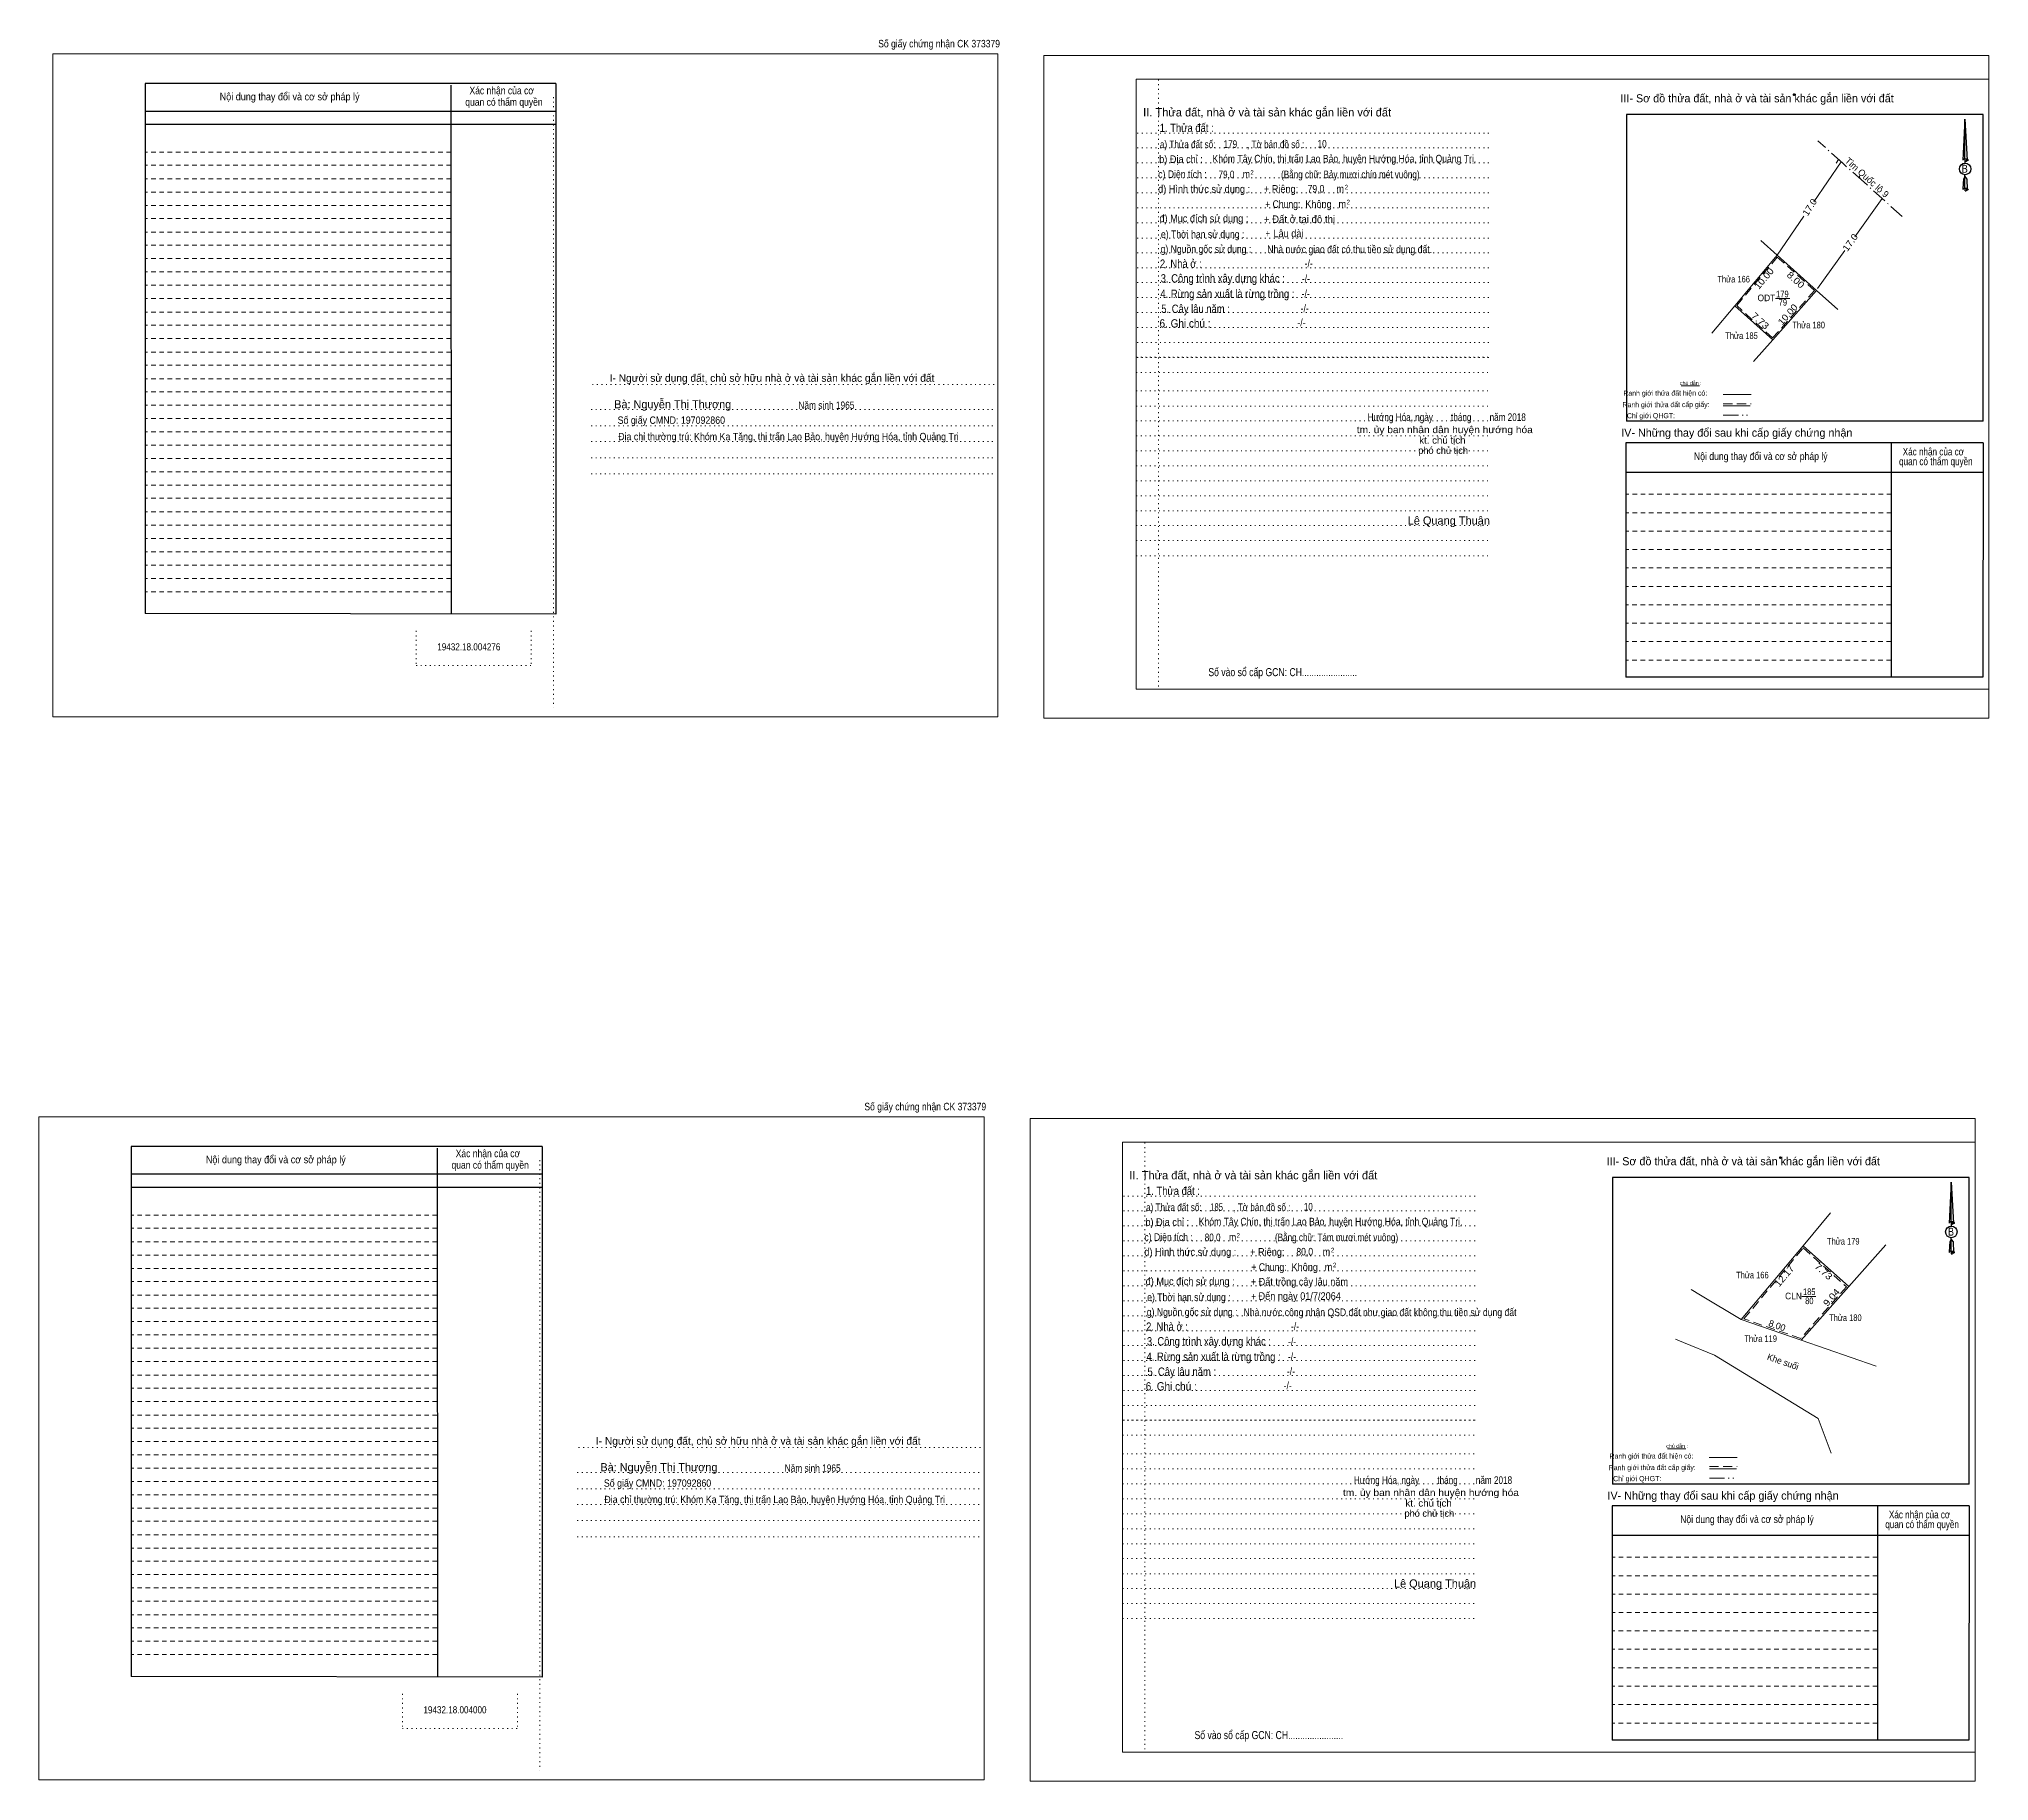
# Model space of a CAD drawing. Header units: metres. Extents: x 536173 to 536931, y 1838377 to 1838662.
# Drawn here: x 536173 to 536468.3, y 1838376.8 to 1838640.7 of the extents above; entities that cross this region are included whole.
import ezdxf
from ezdxf.enums import TextEntityAlignment as Align

# ---------------------------------------------------------------- set-up
doc = ezdxf.new("R2010")
doc.units = ezdxf.units.M
doc.header["$LTSCALE"] = 0.46
doc.header["$PDMODE"] = 32
doc.header["$PDSIZE"] = 0.23
for name, pattern in [('DASH_DOUBLE_DOT', [9.2, 5, -1.2, 0.3, -1.2, 0.3, -1.2]), ('DOT_DASHED', [7.7, 5, -1.2, 0.3, -1.2]), ('DOTTED', [1.5, 0.3, -1.2]), ('MEDIUM_DASHED', [4.5, 3, -1.5]), ('SHORT_DASHED', [2.7, 1.5, -1.2])]:
    doc.linetypes.add(name, pattern=pattern)
for name, color, linetype, lineweight in [('1', 7, 'DOTTED', 13), ('10', 7, 'Continuous', 13), ('18', 7, 'Continuous', 25), ('28', 7, 'SHORT_DASHED', 13), ('55', 7, 'Continuous', 13)]:
    doc.layers.add(name, color=color, linetype=linetype, lineweight=lineweight)
for name, color, linetype in [('16', 7, 'Continuous'), ('20', 7, 'Continuous'), ('40', 7, 'Continuous'), ('6', 7, 'Continuous')]:
    doc.layers.add(name, color=color, linetype=linetype)

msp = doc.modelspace()

# ---------------------------------------------------------------- texts
at = {"layer": '10'}
for s, height, rotation, p in [('Tim Quốc lộ 9', 1, 318.122, (536449.5262, 1838619.3403)), ('8.00', 1, 340.953, (536436.0768, 1838445.2965)), ('chú dẫn :', 0.5762, 359.974, (536421.0849, 1838427.2392))]:
    msp.add_text(s, height=height, rotation=rotation, dxfattribs=at).set_placement(p, align=Align.CENTER)
for s, rotation, width, p in [('17.0', 57.279, 1.05, (536441.6105, 1838614.9347)), ('17.0', 54.236, 1.1, (536447.7263, 1838609.5728)), ('10.00', 50.114, 1.1, (536434.6529, 1838604.0794)), ('8.00', 318.141, 1.15, (536438.7213, 1838603.8205)), ('7.73', 318.095, 1.15, (536433.351, 1838597.6171)), ('10.00', 48.528, 1.1, (536438.2285, 1838598.6239)), ('12.17', 50.068, 1.1, (536437.7379, 1838452.9591)), ('7.73', 318.095, 1.15, (536442.951, 1838453.5971)), ('9.04', 48.493, 1.15, (536444.8486, 1838449.7036)), ('Khe suối', 340.929, 0.95, (536436.9766, 1838439.8253))]:
    msp.add_text(s, height=1, rotation=rotation, dxfattribs=dict(at, width=width)).set_placement(p, align=Align.CENTER)
for s, width, p in [('Thửa 166', 0.85, (536429.66, 1838603.81)), ('ODT', 0.95, (536434.625, 1838600.97)), ('179', 0.85, (536437.04, 1838601.55)), ('79', 0.85, (536437.115, 1838600.29)), ('Thửa 185', 0.85, (536430.855, 1838595.25)), ('Thửa 180', 0.85, (536441.025, 1838596.86)), ('Thửa 179', 0.85, (536446.265, 1838458.04)), ('Thửa 166', 0.85, (536432.5, 1838452.92)), ('185', 0.85, (536441.11, 1838450.39)), ('CLN', 0.95, (536438.725, 1838449.75)), ('80', 0.85, (536441.125, 1838449.02)), ('Thửa 180', 0.85, (536446.585, 1838446.46)), ('Thửa 119', 0.85, (536433.755, 1838443.29))]:
    msp.add_text(s, height=1, dxfattribs=dict(at, width=width)).set_placement(p, align=Align.CENTER)
at = {"layer": '16', "width": 0.8}
for s, p in [('179', (536353.43, 1838624.2)), ('10', (536367.325, 1838624.24))]:
    msp.add_text(s, height=1.15, dxfattribs=at).set_placement(p, align=Align.CENTER)
at = {"layer": '18'}
for s, height, p in [('II. Thửa đất, nhà ở và tài sản khác gắn liền với đất', 1.255, (536358.995, 1838628.96)), ('Bà: Nguyễn Thị Thương', 1.23, (536268.96, 1838584.74)), ('phó chủ tịch', 1.045, (536385.65, 1838577.84)), ('Lê Quang Thuận', 1.24, (536386.515, 1838567.12)), ('II. Thửa đất, nhà ở và tài sản khác gắn liền với đất', 1.255, (536356.91, 1838467.92)), ('Bà: Nguyễn Thị Thương', 1.23, (536266.87, 1838423.7)), ('phó chủ tịch', 1.045, (536383.56, 1838416.8)), ('Lê Quang Thuận', 1.24, (536384.43, 1838406.08))]:
    msp.add_text(s, height=height, dxfattribs=at).set_placement(p, align=Align.CENTER)
for s, height, width, p in [('1. Thửa đất :', 1.255, 0.85, (536346.815, 1838626.6)), ('b) Địa chỉ : ', 1.15, 0.9, (536346.145, 1838621.92)), ('c) Diện tích :                                                   ', 1.15, 0.85, (536355.43, 1838619.64)), ('79,0', 1.15, 0.8, (536352.835, 1838619.6)), (' m', 1.15, 0.85, (536355.67, 1838619.66)), ('2', 0.6968, 0.75, (536356.715, 1838620.12)), ('(Bằng chữ: Bảy mươi chín mét vuông)', 1.15, 0.8, (536371.6, 1838619.6)), ('B', 1.205, 0.85, (536464.67, 1838620.43)), ('d) Hình thức sử dụng :', 1.15, 0.9, (536349.45, 1838617.4)), ('+ Riêng: ', 1.15, 0.9, (536361.3, 1838617.4)), ('       + Chung:', 1.15, 0.85, (536360.095, 1838615.1)), ('Không', 1.15, 0.9, (536366.775, 1838615.1)), ('79,0', 1.15, 0.85, (536366.39, 1838617.43)), (' m', 1.15, 0.9, (536369.87, 1838617.42)), ('2', 0.6968, 0.8, (536371.01, 1838617.9)), ('2', 0.6968, 0.8, (536371.31, 1838615.64)), ('đ) Mục đích sử dụng :', 1.15, 0.9, (536349.42, 1838612.94)), (' m', 1.15, 0.9, (536370.19, 1838615.12)), ('e) Thời hạn sử dụng :', 1.15, 0.85, (536349.23, 1838610.54)), ('+ ', 1.148, 0.8, (536359.275, 1838610.64)), ('Lâu dài', 1.148, 0.9, (536362.23, 1838610.66)), ('2. Nhà ở :', 1.255, 0.85, (536345.92, 1838606.03)), ('g) Nguồn gốc sử dụng :', 1.15, 0.85, (536349.73, 1838608.3)), ('3. Công trình xây dựng khác :', 1.255, 0.85, (536352.275, 1838603.8)), ('4. Rừng sản xuất là rừng trồng :', 1.255, 0.85, (536352.975, 1838601.47)), ('5. Cây lâu năm :', 1.255, 0.85, (536348.155, 1838599.2)), ('6. Ghi chú :', 1.255, 0.9, (536346.565, 1838596.98)), ('Hướng Hóa, ngày        tháng        năm 2018', 1.155, 0.8, (536386.205, 1838582.82)), ('tm. ủy ban nhân dân huyện hướng hóa', 1.045, 1.1, (536385.91, 1838580.98)), ('kt. chủ tịch', 1.045, 1.05, (536385.54, 1838579.39)), ('19432.18.004276', 1.08, 0.85, (536238.075, 1838548.06)), ('Số vào sổ cấp GCN: CH.......................', 1.222, 0.8, (536361.355, 1838544.16)), ('1. Thửa đất :', 1.255, 0.85, (536344.73, 1838465.56)), ('a) Thửa đất số:              , Tờ bản đồ số : ', 1.15, 0.8, (536351.77, 1838463.12)), ('185', 1.15, 0.75, (536351.34, 1838463.16)), ('10', 1.15, 0.8, (536365.235, 1838463.2)), ('c) Diện tích :                                                   ', 1.15, 0.85, (536353.335, 1838458.6)), ('b) Địa chỉ : ', 1.15, 0.9, (536344.06, 1838460.88)), ('80,0', 1.15, 0.8, (536350.745, 1838458.56)), ('2', 0.6968, 0.75, (536354.63, 1838459.08)), ('(Bằng chữ: Tám mươi mét vuông)', 1.15, 0.8, (536369.51, 1838458.56)), ('B', 1.205, 0.85, (536462.58, 1838459.39)), ('d) Hình thức sử dụng :', 1.15, 0.9, (536347.36, 1838456.36)), (' m', 1.15, 0.85, (536353.58, 1838458.62)), ('+ Riêng: ', 1.15, 0.9, (536359.215, 1838456.36)), ('80,0', 1.15, 0.85, (536364.69, 1838456.39)), (' m', 1.15, 0.9, (536367.785, 1838456.38)), ('2', 0.6968, 0.8, (536368.925, 1838456.86)), ('       + Chung:', 1.15, 0.85, (536358.005, 1838454.06)), ('Không', 1.15, 0.9, (536364.69, 1838454.06)), (' m', 1.15, 0.9, (536368.105, 1838454.08)), ('2', 0.6968, 0.8, (536369.225, 1838454.6)), ('đ) Mục đích sử dụng :', 1.15, 0.9, (536347.335, 1838451.9)), ('Đến ngày 01/7/2064', 1.15, 0.9, (536363.93, 1838449.67)), ('g) Nguồn gốc sử dụng :', 1.15, 0.85, (536347.64, 1838447.26)), ('e) Thời hạn sử dụng :', 1.15, 0.85, (536347.145, 1838449.5)), ('+ ', 1.148, 0.8, (536357.115, 1838449.6)), ('2. Nhà ở :', 1.255, 0.85, (536343.83, 1838444.99)), ('3. Công trình xây dựng khác :', 1.255, 0.85, (536350.185, 1838442.76)), ('4. Rừng sản xuất là rừng trồng :', 1.255, 0.85, (536350.885, 1838440.43)), ('5. Cây lâu năm :', 1.255, 0.85, (536346.065, 1838438.16)), ('6. Ghi chú :', 1.255, 0.9, (536344.47, 1838435.94)), ('Hướng Hóa, ngày        tháng        năm 2018', 1.155, 0.8, (536384.125, 1838421.78)), ('tm. ủy ban nhân dân huyện hướng hóa', 1.045, 1.1, (536383.815, 1838419.94)), ('kt. chủ tịch', 1.045, 1.05, (536383.455, 1838418.35)), ('19432.18.004000', 1.08, 0.85, (536235.98, 1838387.02)), ('Số vào sổ cấp GCN: CH.......................', 1.222, 0.8, (536359.26, 1838383.12))]:
    msp.add_text(s, height=height, dxfattribs=dict(at, width=width)).set_placement(p, align=Align.CENTER)
at = {"layer": '18', "width": 0.85}
for s, height, p in [(' Khóm Tây Chín, thị trấn Lao Bảo, huyện Hướng Hóa, tỉnh Quảng Trị.', 1.15, (536350.36, 1838621.99)), ('Nhà nước giao đất có thu tiền sử dụng đất.', 1.148, (536359.03, 1838608.26)), (' Khóm Tây Chín, thị trấn Lao Bảo, huyện Hướng Hóa, tỉnh Quảng Trị.', 1.15, (536348.27, 1838460.95)), ('Nhà nước công nhận QSD đất như giao đất không thu tiền sử dụng đất', 1.15, (536355.43, 1838447.21))]:
    msp.add_text(s, height=height, dxfattribs=at).set_placement(p)
at = {"layer": '20', "width": 0.8}
msp.add_text('a) Thửa đất số:              , Tờ bản đồ số : ', height=1.15, dxfattribs=at).set_placement((536353.86, 1838624.16), align=Align.CENTER)
at = {"layer": '28'}
for s, height, width, p in [('Nội dung thay đổi và cơ sở pháp lý', 1.137, 0.9, (536210.935, 1838631.4)), ('Nội dung thay đổi và cơ sở pháp lý', 1.137, 0.9, (536210.935, 1838631.4)), (' quan có thẩm quyền', 1.137, 0.85, (536243.215, 1838630.58)), (' quan có thẩm quyền', 1.137, 0.85, (536243.215, 1838630.58)), ('Xác nhận của cơ', 1.137, 0.85, (536243.055, 1838632.32)), ('Xác nhận của cơ', 1.137, 0.85, (536243.055, 1838632.32)), ('-/-', 1.15, 0.85, (536364.87, 1838603.82)), ('-/-', 1.15, 0.85, (536365.3, 1838606.12)), ('-/-', 1.15, 0.85, (536364.84, 1838601.54)), ('-/-', 1.15, 0.85, (536364.69, 1838599.32)), ('-/-', 1.15, 0.85, (536364.2, 1838597.16)), ('Nội dung thay đổi và cơ sở pháp lý', 1.15, 0.85, (536433.77, 1838576.9)), ('Xác nhận của cơ', 1.15, 0.8, (536459.915, 1838577.6)), (' quan có thẩm quyền', 1.15, 0.8, (536460.12, 1838576.12)), ('Nội dung thay đổi và cơ sở pháp lý', 1.137, 0.9, (536208.84, 1838470.36)), ('Nội dung thay đổi và cơ sở pháp lý', 1.137, 0.9, (536208.84, 1838470.36)), ('Xác nhận của cơ', 1.137, 0.85, (536240.965, 1838471.28)), ('Xác nhận của cơ', 1.137, 0.85, (536240.965, 1838471.28)), (' quan có thẩm quyền', 1.137, 0.85, (536241.13, 1838469.54)), (' quan có thẩm quyền', 1.137, 0.85, (536241.13, 1838469.54)), ('-/-', 1.15, 0.85, (536363.215, 1838445.08)), ('-/-', 1.15, 0.85, (536362.785, 1838442.78)), ('-/-', 1.15, 0.85, (536362.605, 1838438.28)), ('-/-', 1.15, 0.85, (536362.755, 1838440.5)), ('-/-', 1.15, 0.85, (536362.115, 1838436.12)), ('Nội dung thay đổi và cơ sở pháp lý', 1.15, 0.85, (536431.68, 1838415.86)), (' quan có thẩm quyền', 1.15, 0.8, (536458.035, 1838415.08)), ('Xác nhận của cơ', 1.15, 0.8, (536457.825, 1838416.56))]:
    msp.add_text(s, height=height, dxfattribs=dict(at, width=width)).set_placement(p, align=Align.CENTER)
for s, height, p in [('III- Sơ đồ thửa đất, nhà ở và tài sản khác gắn liền với đất', 1.22, (536433.21, 1838631.1)), ('I- Người sử dụng đất, chủ sở hữu nhà ở và tài sản khác gắn liền với đất', 1.152, (536284, 1838588.76)), ('IV- Những thay đổi sau khi cấp giấy chứng nhận', 1.22, (536430.14, 1838580.44)), ('III- Sơ đồ thửa đất, nhà ở và tài sản khác gắn liền với đất', 1.22, (536431.125, 1838470.06)), ('I- Người sử dụng đất, chủ sở hữu nhà ở và tài sản khác gắn liền với đất', 1.152, (536281.91, 1838427.72)), ('IV- Những thay đổi sau khi cấp giấy chứng nhận', 1.22, (536428.06, 1838419.4))]:
    msp.add_text(s, height=height, dxfattribs=at).set_placement(p, align=Align.CENTER)
for s, width, p in [('Năm sinh 1965', 0.85, (536288, 1838584.66)), ('Số giấy CMND: 197092860', 0.9, (536260.62, 1838582.39)), ('Địa chỉ thường trú: Khóm Ka Tăng, thị trấn Lao Bảo, huyện Hướng Hóa, tỉnh Quảng Trị', 0.9, (536260.7, 1838579.91)), ('Năm sinh 1965', 0.85, (536285.91, 1838423.62)), ('Số giấy CMND: 197092860', 0.9, (536258.53, 1838421.35)), ('Địa chỉ thường trú: Khóm Ka Tăng, thị trấn Lao Bảo, huyện Hướng Hóa, tỉnh Quảng Trị', 0.9, (536258.61, 1838418.87))]:
    msp.add_text(s, height=1.11, dxfattribs=dict(at, width=width)).set_placement(p)
at = {"layer": '40', "width": 0.85}
for p in [(536309.31, 1838639.42), (536307.215, 1838478.38)]:
    msp.add_text('Số giấy chứng nhận CK 373379', height=1.14, dxfattribs=at).set_placement(p, align=Align.CENTER)
at = {"layer": '55'}
for s, height, width, p in [('Ranh giới thửa đất hiện có:', 0.7842, 0.8, (536419.3041, 1838586.6522)), ('Chỉ giới QHGT:', 0.7808, 0.85, (536417.1441, 1838583.2372)), ('Ranh giới thửa đất cấp giấy:', 0.7808, 0.8, (536419.4241, 1838584.9126)), ('Ranh giới thửa đất cấp giấy:', 0.7807, 0.8, (536417.3391, 1838423.8726)), ('Ranh giới thửa đất hiện có:', 0.7841, 0.8, (536417.2141, 1838425.6122)), ('Chỉ giới QHGT:', 0.7807, 0.85, (536415.0541, 1838422.1972))]:
    msp.add_text(s, height=height, rotation=0.135, dxfattribs=dict(at, width=width)).set_placement(p, align=Align.CENTER)
msp.add_text('chú dẫn :', height=0.5763, rotation=359.974, dxfattribs=at).set_placement((536423.1749, 1838588.2792), align=Align.CENTER)
at = {"layer": '6'}
for s, height, width, p in [('+ Đất ở tại đô thị', 1.148, 0.95, (536363.89, 1838612.82)), ('+ Đất trồng cây lâu năm', 1.15, 0.9, (536363.89, 1838451.84))]:
    msp.add_text(s, height=height, dxfattribs=dict(at, width=width)).set_placement(p, align=Align.CENTER)

# ---------------------------------------------------------------- linework, layer by layer
at = {"layer": '1', "linetype": 'Continuous'}
for p, q in [((536339.18, 1838634.6), (536468.34, 1838634.6)), ((536339.18, 1838634.6), (536339.18, 1838542.18)), ((536468.34, 1838634.6), (536468.34, 1838541.4)), ((536339.18, 1838542.18), (536468.34, 1838542.18)), ((536337.09, 1838473.56), (536466.25, 1838473.56)), ((536337.09, 1838473.56), (536337.09, 1838381.14)), ((536466.25, 1838473.56), (536466.25, 1838380.36)), ((536337.09, 1838381.14), (536466.25, 1838381.14))]:
    msp.add_line(p, q, dxfattribs=at)
at = {"layer": '1'}
for p, q in [((536342.56, 1838634.52), (536342.56, 1838542.07)), ((536250.92, 1838631.88), (536250.92, 1838539.4)), ((536339.32, 1838626.43), (536344.56, 1838626.43)), ((536339.32, 1838626.43), (536393.1, 1838626.43)), ((536339.32, 1838624.2), (536393.1, 1838624.2)), ((536339.32, 1838621.92), (536393.1, 1838621.92)), ((536339.32, 1838619.64), (536393.1, 1838619.64)), ((536339.32, 1838617.37), (536393.1, 1838617.37)), ((536339.32, 1838615.1), (536393.1, 1838615.1)), ((536339.32, 1838612.82), (536393.1, 1838612.82)), ((536339.32, 1838610.54), (536393.1, 1838610.54)), ((536339.32, 1838608.3), (536393.1, 1838608.3)), ((536339.32, 1838606.03), (536393.1, 1838606.03)), ((536339.32, 1838603.78), (536393.1, 1838603.78)), ((536339.32, 1838601.52), (536393.1, 1838601.52)), ((536339.32, 1838599.24), (536393.1, 1838599.24)), ((536339.32, 1838596.96), (536393.1, 1838596.96)), ((536339.32, 1838594.7), (536393.1, 1838594.7)), ((536339.18, 1838592.5), (536392.94, 1838592.5)), ((536339.18, 1838590.19), (536392.94, 1838590.19)), ((536339.32, 1838592.46), (536393.1, 1838592.46)), ((536256.79, 1838588.36), (536318.18, 1838588.36)), ((536339.18, 1838587.38), (536392.94, 1838587.38)), ((536256.6, 1838584.56), (536318, 1838584.56)), ((536339.18, 1838585.09), (536392.94, 1838585.09)), ((536256.6, 1838582.1), (536318, 1838582.1)), ((536339.18, 1838582.82), (536392.94, 1838582.82)), ((536256.6, 1838579.7), (536318, 1838579.7)), ((536339.18, 1838580.58), (536392.94, 1838580.58)), ((536339.18, 1838578.3), (536392.94, 1838578.3)), ((536256.6, 1838577.26), (536318, 1838577.26)), ((536339.18, 1838576.04), (536392.94, 1838576.04)), ((536256.6, 1838574.82), (536318, 1838574.82)), ((536339.18, 1838573.76), (536392.94, 1838573.76)), ((536339.18, 1838571.5), (536392.94, 1838571.5)), ((536339.18, 1838569.22), (536392.94, 1838569.22)), ((536339.18, 1838566.98), (536392.94, 1838566.98)), ((536339.18, 1838564.7), (536392.94, 1838564.7)), ((536339.18, 1838562.41), (536392.94, 1838562.41)), ((536230.1, 1838551.02), (536230.1, 1838545.76)), ((536247.54, 1838551.02), (536247.54, 1838545.76)), ((536230.1, 1838545.76), (536247.54, 1838545.76)), ((536340.47, 1838473.48), (536340.47, 1838381.03)), ((536248.83, 1838470.84), (536248.83, 1838378.36)), ((536337.23, 1838465.39), (536342.47, 1838465.39)), ((536337.23, 1838465.39), (536391.01, 1838465.39)), ((536337.23, 1838463.16), (536391.01, 1838463.16)), ((536337.23, 1838460.88), (536391.01, 1838460.88)), ((536337.23, 1838458.6), (536391.01, 1838458.6)), ((536337.23, 1838456.33), (536391.01, 1838456.33)), ((536337.23, 1838454.06), (536391.01, 1838454.06)), ((536337.23, 1838451.78), (536391.01, 1838451.78)), ((536337.23, 1838449.5), (536391.01, 1838449.5)), ((536337.23, 1838447.26), (536391.01, 1838447.26)), ((536337.23, 1838444.99), (536391.01, 1838444.99)), ((536337.23, 1838442.74), (536391.01, 1838442.74)), ((536337.23, 1838440.48), (536391.01, 1838440.48)), ((536337.23, 1838438.2), (536391.01, 1838438.2)), ((536337.23, 1838435.92), (536391.01, 1838435.92)), ((536337.23, 1838433.66), (536391.01, 1838433.66)), ((536337.09, 1838431.46), (536390.85, 1838431.46)), ((536337.23, 1838431.42), (536391.01, 1838431.42)), ((536254.7, 1838427.32), (536316.09, 1838427.32)), ((536337.09, 1838429.15), (536390.85, 1838429.15)), ((536337.09, 1838426.34), (536390.85, 1838426.34)), ((536254.51, 1838423.52), (536315.91, 1838423.52)), ((536337.09, 1838424.05), (536390.85, 1838424.05)), ((536337.09, 1838421.78), (536390.85, 1838421.78)), ((536254.51, 1838421.06), (536315.91, 1838421.06)), ((536254.51, 1838418.66), (536315.91, 1838418.66)), ((536337.09, 1838419.54), (536390.85, 1838419.54)), ((536254.51, 1838416.22), (536315.91, 1838416.22)), ((536337.09, 1838417.26), (536390.85, 1838417.26)), ((536254.51, 1838413.78), (536315.91, 1838413.78)), ((536337.09, 1838415), (536390.85, 1838415)), ((536337.09, 1838412.72), (536390.85, 1838412.72)), ((536337.09, 1838410.46), (536390.85, 1838410.46)), ((536337.09, 1838408.18), (536390.85, 1838408.18)), ((536337.09, 1838405.94), (536390.85, 1838405.94)), ((536337.09, 1838403.66), (536390.85, 1838403.66)), ((536337.09, 1838401.37), (536390.85, 1838401.37)), ((536228.01, 1838389.98), (536228.01, 1838384.72)), ((536245.45, 1838389.98), (536245.45, 1838384.72)), ((536228.01, 1838384.72), (536245.45, 1838384.72))]:
    msp.add_line(p, q, dxfattribs=at)
at = {"layer": '1', "linetype": 'Continuous'}
for points in [[(536175.06, 1838537.98), (536318.23, 1838537.98), (536318.23, 1838638.44), (536175.06, 1838638.44)], [(536175.06, 1838638.44), (536318.23, 1838638.44), (536318.23, 1838537.98), (536175.06, 1838537.98)], [(536325.18, 1838537.81), (536468.34, 1838537.81), (536468.34, 1838638.2), (536325.18, 1838638.2)], [(536172.97, 1838376.94), (536316.14, 1838376.94), (536316.14, 1838477.4), (536172.97, 1838477.4)], [(536172.97, 1838477.4), (536316.14, 1838477.4), (536316.14, 1838376.94), (536172.97, 1838376.94)], [(536323.09, 1838376.77), (536466.25, 1838376.77), (536466.25, 1838477.16), (536323.09, 1838477.16)]]:
    msp.add_lwpolyline(points, close=True, dxfattribs=at)
for points in [[(536344.44, 1838634.6), (536468.34, 1838634.6), (536468.34, 1838542.18), (536344.44, 1838542.18)], [(536342.35, 1838473.56), (536466.25, 1838473.56), (536466.25, 1838381.14), (536342.35, 1838381.14)]]:
    msp.add_lwpolyline(points, dxfattribs=at)
at = {"layer": '10', "linetype": 'DOT_DASHED'}
for p, q in [((536446.19, 1838621.87), (536442.42, 1838625.25)), ((536449.41, 1838618.98), (536446.19, 1838621.87)), ((536455.19, 1838613.79), (536449.41, 1838618.98))]:
    msp.add_line(p, q, dxfattribs=at)
at = {"layer": '10', "linetype": 'SHORT_DASHED'}
msp.add_line((536445.19, 1838621.87), (536445.56, 1838622.44), dxfattribs=at)
at = {"layer": '10'}
for p, q in [((536441.8, 1838616.02), (536445.95, 1838622.09)), ((536448, 1838610.71), (536452.17, 1838616.51)), ((536436.25, 1838607.95), (536440.29, 1838613.83)), ((536436.25, 1838607.95), (536433.76, 1838610.18)), ((536436.25, 1838607.95), (536442.21, 1838602.61)), ((536442.38, 1838602.91), (536446.5, 1838608.64)), ((536445.45, 1838599.7), (536442.21, 1838602.61)), ((536426.35, 1838596.1), (536429.84, 1838600.28)), ((536435.99, 1838601.4), (536438.17, 1838601.4)), ((536435.59, 1838595.12), (536432.68, 1838591.84)), ((536444.35, 1838462.85), (536440.19, 1838457.87)), ((536430.82, 1838446.67), (536440.19, 1838457.87)), ((536440.19, 1838457.87), (536447.09, 1838451.68)), ((536447.09, 1838451.68), (536452.69, 1838458.01)), ((536423.24, 1838451.22), (536424.65, 1838450.38)), ((536430.82, 1838446.67), (536424.65, 1838450.38)), ((536439.98, 1838450.15), (536442.09, 1838450.15)), ((536422.08, 1838443.2), (536420.83, 1838443.71)), ((536439.89, 1838443.54), (536451.23, 1838439.62)), ((536419.63, 1838427.1), (536422.41, 1838427.12))]:
    msp.add_line(p, q, dxfattribs=at)
for points in [[(536436.25, 1838607.95), (536429.84, 1838600.28), (536435.59, 1838595.12), (536442.21, 1838602.61)], [(536447.09, 1838451.68), (536439.89, 1838443.54), (536430.82, 1838446.67)], [(536444.42, 1838426.44), (536442.48, 1838431.67), (536426.75, 1838441.3), (536422.08, 1838443.2)]]:
    msp.add_lwpolyline(points, dxfattribs=at)
at = {"layer": '10', "linetype": 'MEDIUM_DASHED'}
for points in [[(536436.27, 1838607.66), (536441.93, 1838602.59), (536435.57, 1838595.4), (536430.12, 1838600.3)], [(536431.22, 1838446.79), (536440.21, 1838457.53), (536446.75, 1838451.65), (536439.82, 1838443.82)]]:
    msp.add_lwpolyline(points, close=True, dxfattribs=at)
at = {"layer": '18'}
for p, q in [((536464.7, 1838628.54), (536465.05, 1838622.35)), ((536464.7, 1838628.54), (536465.05, 1838622.35)), ((536464.7, 1838628.54), (536465.05, 1838622.35)), ((536464.44, 1838623.32), (536464.39, 1838622.35)), ((536464.7, 1838622.6), (536464.7, 1838622.32)), ((536464.7, 1838622.32), (536464.7, 1838622.16)), ((536464.7, 1838622.16), (536464.7, 1838621.9)), ((536464.7, 1838622.16), (536464.7, 1838621.9)), ((536464.7, 1838622.16), (536464.7, 1838621.9)), ((536464.7, 1838619.84), (536464.7, 1838620.12)), ((536464.7, 1838619.84), (536464.7, 1838620.12)), ((536464.7, 1838619.84), (536464.7, 1838620.12)), ((536464.7, 1838619.84), (536464.98, 1838619.48)), ((536464.7, 1838619.84), (536464.98, 1838619.48)), ((536464.7, 1838619.84), (536464.98, 1838619.48)), ((536464.98, 1838619.48), (536465.05, 1838617.9)), ((536464.98, 1838619.48), (536465.05, 1838617.9)), ((536464.98, 1838619.48), (536465.05, 1838617.9)), ((536464.7, 1838618.1), (536464.7, 1838617.85)), ((536464.7, 1838617.85), (536464.7, 1838617.68)), ((536462.61, 1838467.5), (536462.96, 1838461.31)), ((536462.61, 1838467.5), (536462.96, 1838461.31)), ((536462.61, 1838467.5), (536462.96, 1838461.31)), ((536462.35, 1838462.28), (536462.3, 1838461.31)), ((536462.61, 1838461.56), (536462.61, 1838461.28)), ((536462.61, 1838461.28), (536462.61, 1838461.12)), ((536462.61, 1838461.12), (536462.61, 1838460.86)), ((536462.61, 1838461.12), (536462.61, 1838460.86)), ((536462.61, 1838461.12), (536462.61, 1838460.86)), ((536462.61, 1838458.8), (536462.61, 1838459.08)), ((536462.61, 1838458.8), (536462.61, 1838459.08)), ((536462.61, 1838458.8), (536462.61, 1838459.08)), ((536462.61, 1838458.8), (536462.89, 1838458.44)), ((536462.61, 1838458.8), (536462.89, 1838458.44)), ((536462.61, 1838458.8), (536462.89, 1838458.44)), ((536462.61, 1838457.06), (536462.61, 1838456.81)), ((536462.61, 1838456.81), (536462.61, 1838456.64)), ((536462.89, 1838458.44), (536462.96, 1838456.86)), ((536462.89, 1838458.44), (536462.96, 1838456.86)), ((536462.89, 1838458.44), (536462.96, 1838456.86))]:
    msp.add_line(p, q, dxfattribs=at)
for points in [[(536464.7, 1838622.6), (536464.7, 1838628.54), (536464.44, 1838623.32)], [(536464.7, 1838618.1), (536464.7, 1838619.84), (536464.5, 1838619.48), (536464.44, 1838618.84), (536464.39, 1838617.9)], [(536462.61, 1838461.56), (536462.61, 1838467.5), (536462.35, 1838462.28)], [(536462.61, 1838457.06), (536462.61, 1838458.8), (536462.41, 1838458.44), (536462.35, 1838457.8), (536462.3, 1838456.86)]]:
    msp.add_lwpolyline(points, dxfattribs=at)
for centre, start_param, end_param in [((536464.7209, 1838622.3516), 1.57079633, 3.07445202), ((536464.7209, 1838622.3516), 0.06714063, 1.57079633), ((536464.7209, 1838622.3516), 4.71238898, 6.28318531), ((536464.7209, 1838617.8724), 2.49106941, 3.07427841), ((536464.7209, 1838617.8724), 1.57079633, 2.49106941), ((536464.7209, 1838617.8724), 0.06714063, 1.57079633), ((536464.7209, 1838617.8724), 4.71238898, 6.28318531), ((536462.6309, 1838461.3116), 1.57079633, 3.07445202), ((536462.6309, 1838461.3116), 0.06714063, 1.57079633), ((536462.6309, 1838461.3116), 4.71238898, 6.28318531), ((536462.6309, 1838456.8324), 2.49106941, 3.07427841), ((536462.6309, 1838456.8324), 1.57079633, 2.49106941), ((536462.6309, 1838456.8324), 0.06714063, 1.57079633), ((536462.6309, 1838456.8324), 4.71238898, 6.28318531)]:
    msp.add_ellipse(centre, major_axis=(0.3164, 0), ratio=0.655448, start_param=start_param, end_param=end_param, dxfattribs=at)
for centre in [(536464.7205, 1838620.9992), (536462.6305, 1838459.9592)]:
    msp.add_ellipse(centre, major_axis=(0, 0.8776), ratio=0.983453, dxfattribs=at)
for p in [(536465.05, 1838622.35), (536465.05, 1838617.9), (536462.96, 1838461.31), (536462.96, 1838456.86)]:
    msp.add_point(p, dxfattribs=at)
at = {"layer": '28', "linetype": 'Continuous', "lineweight": 25}
for p, q in [((536251.28, 1838633.93), (536189.04, 1838633.93)), ((536235.37, 1838633.69), (536235.4, 1838553.58)), ((536251.28, 1838633.93), (536251.26, 1838553.56)), ((536251.28, 1838629.73), (536189.16, 1838629.73)), ((536251.28, 1838629.73), (536189.16, 1838629.73)), ((536413.42, 1838629.25), (536413.42, 1838582.78)), ((536251.28, 1838627.74), (536189.16, 1838627.74)), ((536467.45, 1838582.78), (536413.42, 1838582.78)), ((536453.54, 1838579.51), (536453.54, 1838543.99)), ((536467.45, 1838579.51), (536467.4, 1838543.99)), ((536467.4, 1838575.01), (536413.34, 1838575.01)), ((536251.26, 1838553.56), (536189.04, 1838553.64)), ((536467.4, 1838543.99), (536413.34, 1838543.99)), ((536249.19, 1838472.89), (536186.95, 1838472.89)), ((536233.28, 1838472.65), (536233.31, 1838392.54)), ((536249.19, 1838472.89), (536249.17, 1838392.52)), ((536249.19, 1838468.69), (536187.07, 1838468.69)), ((536249.19, 1838468.69), (536187.07, 1838468.69)), ((536249.19, 1838466.7), (536187.07, 1838466.7)), ((536411.33, 1838468.21), (536411.33, 1838421.74)), ((536465.36, 1838421.74), (536411.33, 1838421.74)), ((536451.45, 1838418.47), (536451.45, 1838382.95)), ((536465.36, 1838418.47), (536465.31, 1838382.95)), ((536465.31, 1838413.97), (536411.25, 1838413.97)), ((536249.17, 1838392.52), (536186.95, 1838392.6)), ((536465.31, 1838382.95), (536411.25, 1838382.95))]:
    msp.add_line(p, q, dxfattribs=at)
at = {"layer": '28'}
for p, q in [((536235.37, 1838623.55), (536189.04, 1838623.55)), ((536235.37, 1838621.56), (536189.04, 1838621.56)), ((536235.37, 1838619.52), (536189.04, 1838619.52)), ((536235.37, 1838617.5), (536189.04, 1838617.5)), ((536235.37, 1838615.48), (536189.04, 1838615.48)), ((536235.37, 1838613.48), (536189.04, 1838613.48)), ((536235.37, 1838611.44), (536189.04, 1838611.44)), ((536235.37, 1838609.45), (536189.04, 1838609.45)), ((536235.37, 1838607.42), (536189.04, 1838607.42)), ((536235.37, 1838605.4), (536189.04, 1838605.4)), ((536235.37, 1838603.38), (536189.04, 1838603.38)), ((536235.37, 1838601.36), (536189.04, 1838601.36)), ((536235.37, 1838599.32), (536189.04, 1838599.32)), ((536235.37, 1838597.32), (536189.04, 1838597.32)), ((536235.37, 1838595.3), (536189.04, 1838595.3)), ((536235.37, 1838593.26), (536189.04, 1838593.26)), ((536235.37, 1838591.26), (536189.04, 1838591.26)), ((536235.37, 1838589.23), (536189.04, 1838589.23)), ((536235.37, 1838587.24), (536189.04, 1838587.24)), ((536235.37, 1838585.22), (536189.04, 1838585.22)), ((536235.37, 1838583.2), (536189.04, 1838583.2)), ((536235.37, 1838581.19), (536189.04, 1838581.19)), ((536235.37, 1838579.15), (536189.04, 1838579.15)), ((536235.37, 1838577.16), (536189.04, 1838577.16)), ((536235.37, 1838575.12), (536189.04, 1838575.12)), ((536235.37, 1838573.1), (536189.04, 1838573.1)), ((536235.37, 1838571.11), (536189.04, 1838571.11)), ((536235.37, 1838569.08), (536189.04, 1838569.08)), ((536453.54, 1838571.71), (536413.34, 1838571.71)), ((536235.37, 1838567.06), (536189.04, 1838567.06)), ((536453.54, 1838568.92), (536413.34, 1838568.92)), ((536453.54, 1838566.12), (536413.34, 1838566.12)), ((536235.37, 1838565.04), (536189.04, 1838565.04)), ((536453.54, 1838563.34), (536413.34, 1838563.34)), ((536235.37, 1838563.01), (536189.04, 1838563.01)), ((536235.37, 1838561), (536189.04, 1838561)), ((536453.5, 1838560.56), (536413.34, 1838560.56)), ((536235.37, 1838558.98), (536189.04, 1838558.98)), ((536453.5, 1838557.76), (536413.34, 1838557.76)), ((536235.37, 1838556.96), (536189.04, 1838556.96)), ((536453.5, 1838554.97), (536413.34, 1838554.97)), ((536453.5, 1838552.18), (536413.34, 1838552.18)), ((536453.5, 1838549.39), (536413.34, 1838549.39)), ((536453.5, 1838546.58), (536413.34, 1838546.58)), ((536233.28, 1838462.51), (536186.95, 1838462.51)), ((536233.28, 1838460.52), (536186.95, 1838460.52)), ((536233.28, 1838458.48), (536186.95, 1838458.48)), ((536233.28, 1838456.46), (536186.95, 1838456.46)), ((536233.28, 1838454.44), (536186.95, 1838454.44)), ((536233.28, 1838452.44), (536186.95, 1838452.44)), ((536233.28, 1838450.4), (536186.95, 1838450.4)), ((536233.28, 1838448.41), (536186.95, 1838448.41)), ((536233.28, 1838446.38), (536186.95, 1838446.38)), ((536233.28, 1838444.36), (536186.95, 1838444.36)), ((536233.28, 1838442.34), (536186.95, 1838442.34)), ((536233.28, 1838440.32), (536186.95, 1838440.32)), ((536233.28, 1838438.28), (536186.95, 1838438.28)), ((536233.28, 1838436.28), (536186.95, 1838436.28)), ((536233.28, 1838434.26), (536186.95, 1838434.26)), ((536233.28, 1838432.22), (536186.95, 1838432.22)), ((536233.28, 1838430.22), (536186.95, 1838430.22)), ((536233.28, 1838428.19), (536186.95, 1838428.19)), ((536233.28, 1838426.2), (536186.95, 1838426.2)), ((536233.28, 1838424.18), (536186.95, 1838424.18)), ((536233.28, 1838422.16), (536186.95, 1838422.16)), ((536233.28, 1838420.15), (536186.95, 1838420.15)), ((536233.28, 1838418.11), (536186.95, 1838418.11)), ((536233.28, 1838416.12), (536186.95, 1838416.12)), ((536233.28, 1838414.08), (536186.95, 1838414.08)), ((536233.28, 1838412.06), (536186.95, 1838412.06)), ((536233.28, 1838410.07), (536186.95, 1838410.07)), ((536451.45, 1838410.67), (536411.25, 1838410.67)), ((536233.28, 1838408.04), (536186.95, 1838408.04)), ((536451.45, 1838407.88), (536411.25, 1838407.88)), ((536233.28, 1838406.02), (536186.95, 1838406.02)), ((536233.28, 1838404), (536186.95, 1838404)), ((536451.45, 1838405.08), (536411.25, 1838405.08)), ((536233.28, 1838401.97), (536186.95, 1838401.97)), ((536451.45, 1838402.3), (536411.25, 1838402.3)), ((536233.28, 1838399.96), (536186.95, 1838399.96)), ((536233.28, 1838397.94), (536186.95, 1838397.94)), ((536451.41, 1838399.52), (536411.25, 1838399.52)), ((536233.28, 1838395.92), (536186.95, 1838395.92)), ((536451.41, 1838396.72), (536411.25, 1838396.72)), ((536451.41, 1838393.93), (536411.25, 1838393.93)), ((536451.41, 1838391.14), (536411.25, 1838391.14)), ((536451.41, 1838388.35), (536411.25, 1838388.35)), ((536451.41, 1838385.54), (536411.25, 1838385.54))]:
    msp.add_line(p, q, dxfattribs=at)
at = {"layer": '28', "linetype": 'Continuous', "lineweight": 25}
for points in [[(536251.28, 1838633.93), (536189.04, 1838633.93), (536189.04, 1838553.64)], [(536467.45, 1838582.78), (536467.45, 1838629.25), (536413.42, 1838629.25)], [(536467.45, 1838579.51), (536413.34, 1838579.51), (536413.34, 1838543.99)], [(536249.19, 1838472.89), (536186.95, 1838472.89), (536186.95, 1838392.6)], [(536465.36, 1838421.74), (536465.36, 1838468.21), (536411.33, 1838468.21)], [(536465.36, 1838418.47), (536411.25, 1838418.47), (536411.25, 1838382.95)]]:
    msp.add_lwpolyline(points, dxfattribs=at)
at = {"layer": '28'}
for p in [(536438.8, 1838632.26), (536436.71, 1838471.22)]:
    msp.add_point(p, dxfattribs=at)
at = {"layer": '55'}
for p, q in [((536421.72, 1838588.14), (536424.5, 1838588.16)), ((536428.06, 1838586.82), (536432.29, 1838586.82)), ((536428.09, 1838585.12), (536432.17, 1838585.12)), ((536428.09, 1838585.12), (536432.17, 1838585.12)), ((536425.97, 1838425.78), (536430.2, 1838425.78)), ((536426, 1838424.08), (536430.08, 1838424.08)), ((536426, 1838424.08), (536430.08, 1838424.08))]:
    msp.add_line(p, q, dxfattribs=at)
at = {"layer": '55', "linetype": 'MEDIUM_DASHED'}
for p, q in [((536428.09, 1838585.44), (536432.29, 1838585.44)), ((536426, 1838424.4), (536430.2, 1838424.4))]:
    msp.add_line(p, q, dxfattribs=at)
at = {"layer": '55', "linetype": 'DASH_DOUBLE_DOT'}
for p, q in [((536428.09, 1838583.71), (536432.3, 1838583.71)), ((536426, 1838422.67), (536430.21, 1838422.67))]:
    msp.add_line(p, q, dxfattribs=at)

msp.set_redraw_order([(e.dxf.handle, doc.entitydb.next_handle()) for e in msp.query("TEXT MTEXT ATTDEF DIMENSION ARC_DIMENSION")])  # texts and dimensions are drawn at this point

doc.saveas('drawing.dxf')
